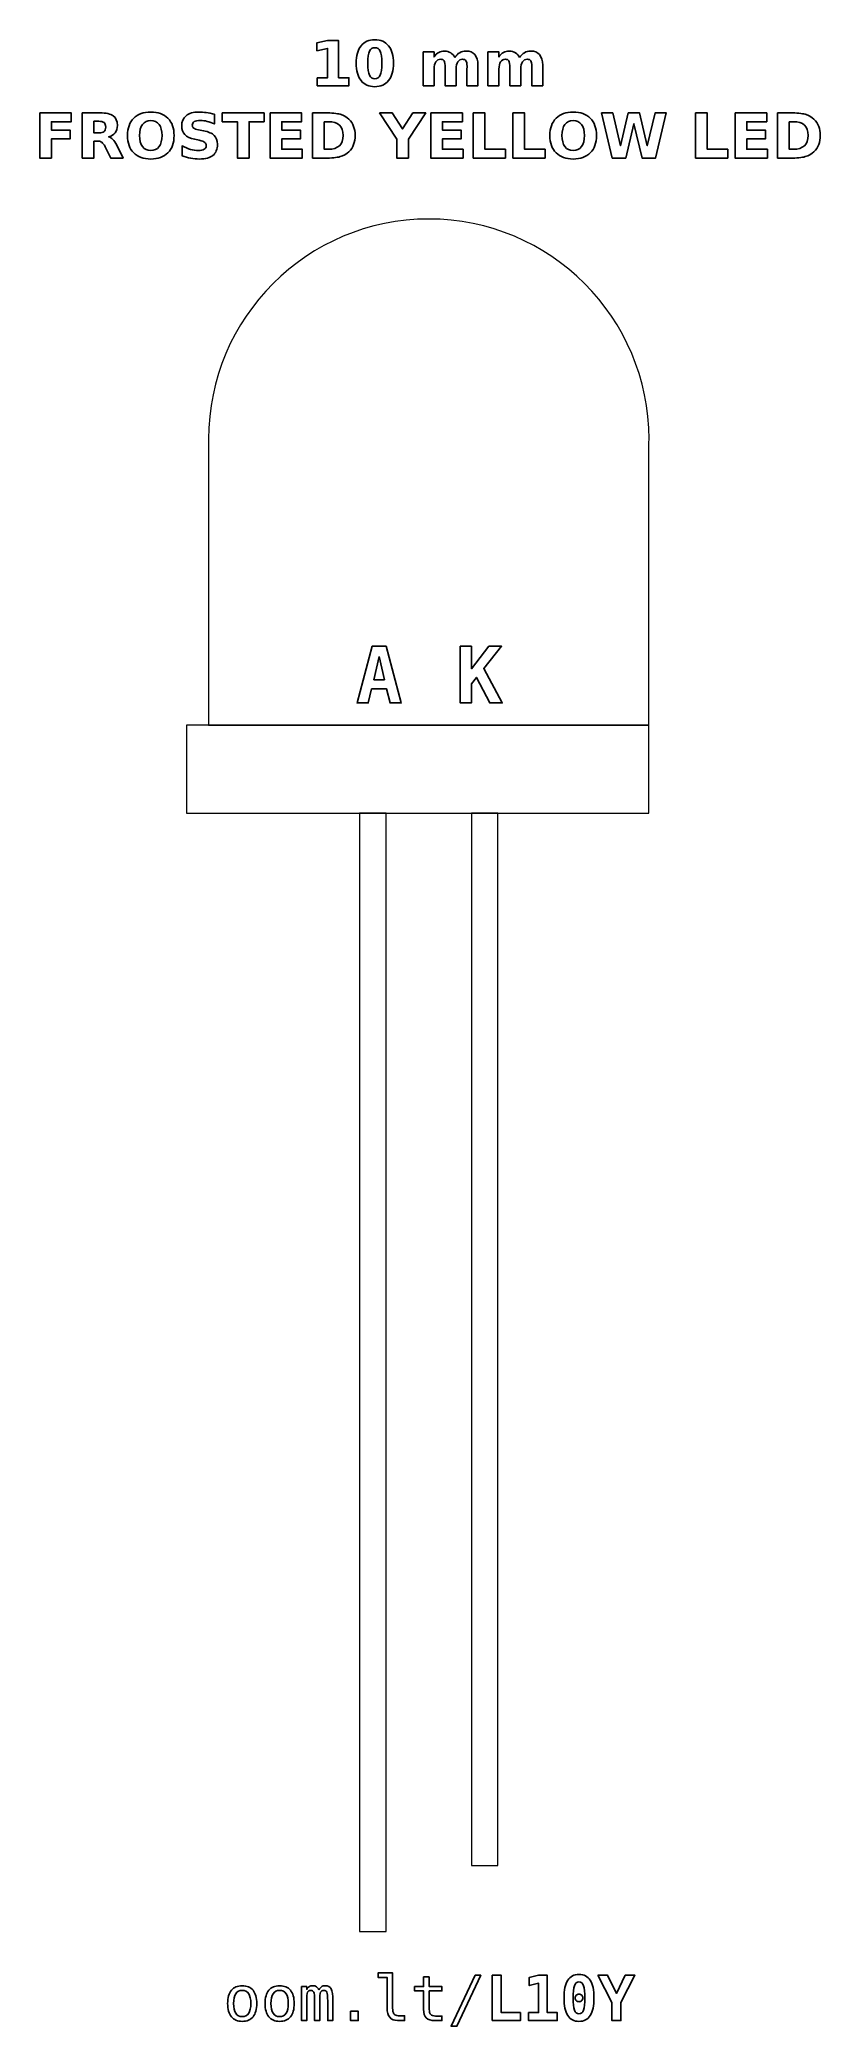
# Model space of a CAD drawing. Header units: centimetres. Extents: x -11.38 to -9.61, y -17.01 to -12.5.
import ezdxf

# ---------------------------------------------------------------- set-up
doc = ezdxf.new("R2010")
doc.units = ezdxf.units.CM
doc.header["$MEASUREMENT"] = 0
doc.layers.add('Layer 1', color=7, linetype='Continuous')

msp = doc.modelspace()

# ---------------------------------------------------------------- linework, layer by layer
at = {"layer": 'Layer 1', "color": 250, "lineweight": 20}
msp.add_lwpolyline([(-11.05011, -14.25501), (-10.00011, -14.25501), (-10.00011, -14.05501), (-11.05011, -14.05501), (-11.05011, -14.25501)], close=True, dxfattribs=at)
at = {"layer": 'Layer 1', "color": 250}
for points, knots in [([(-10.75326, -12.58415), (-10.75326, -12.58415), (-10.72983, -12.58415), (-10.72983, -12.58415), (-10.72983, -12.58415), (-10.72983, -12.58415), (-10.72983, -12.51766), (-10.72983, -12.51766), (-10.72983, -12.51766), (-10.72983, -12.51766), (-10.75387, -12.52263), (-10.75387, -12.52263), (-10.75387, -12.52263), (-10.75387, -12.52263), (-10.75387, -12.50456), (-10.75387, -12.50456), (-10.75387, -12.50456), (-10.75387, -12.50456), (-10.72997, -12.4996), (-10.72997, -12.4996), (-10.72997, -12.4996), (-10.72997, -12.4996), (-10.70476, -12.4996), (-10.70476, -12.4996), (-10.70476, -12.4996), (-10.70476, -12.4996), (-10.70476, -12.58415), (-10.70476, -12.58415), (-10.70476, -12.58415), (-10.70476, -12.58415), (-10.68134, -12.58415), (-10.68134, -12.58415), (-10.68134, -12.58415), (-10.68134, -12.58415), (-10.68134, -12.60247), (-10.68134, -12.60247), (-10.68134, -12.60247), (-10.68134, -12.60247), (-10.75326, -12.60247), (-10.75326, -12.60247), (-10.75326, -12.60247), (-10.75326, -12.60247), (-10.75326, -12.58415), (-10.75326, -12.58415)], [0, 0, 0, 0, 0.0909091, 0.0909091, 0.0909091, 0.0909091, 0.1818182, 0.1818182, 0.1818182, 0.1818182, 0.2727273, 0.2727273, 0.2727273, 0.2727273, 0.3636364, 0.3636364, 0.3636364, 0.3636364, 0.4545455, 0.4545455, 0.4545455, 0.4545455, 0.5454545, 0.5454545, 0.5454545, 0.5454545, 0.6363636, 0.6363636, 0.6363636, 0.6363636, 0.7272727, 0.7272727, 0.7272727, 0.7272727, 0.8181818, 0.8181818, 0.8181818, 0.8181818, 0.9090909, 0.9090909, 0.9090909, 0.9090909, 1, 1, 1, 1]), ([(-10.58016, -12.55113), (-10.58016, -12.56818), (-10.58383, -12.58133), (-10.59119, -12.59059), (-10.59119, -12.59059), (-10.59853, -12.59984), (-10.60897, -12.60447), (-10.62247, -12.60447), (-10.62247, -12.60447), (-10.63602, -12.60447), (-10.64648, -12.59984), (-10.65382, -12.59059), (-10.65382, -12.59059), (-10.66118, -12.58133), (-10.66485, -12.56818), (-10.66485, -12.55113), (-10.66485, -12.55113), (-10.66485, -12.53406), (-10.66118, -12.52088), (-10.65382, -12.51162), (-10.65382, -12.51162), (-10.64648, -12.50238), (-10.63602, -12.49774), (-10.62247, -12.49774), (-10.62247, -12.49774), (-10.60897, -12.49774), (-10.59853, -12.50238), (-10.59119, -12.51162), (-10.59119, -12.51162), (-10.58383, -12.52088), (-10.58016, -12.53406), (-10.58016, -12.55113)], [0, 0, 0, 0, 0.125, 0.125, 0.125, 0.125, 0.25, 0.25, 0.25, 0.25, 0.375, 0.375, 0.375, 0.375, 0.5, 0.5, 0.5, 0.5, 0.625, 0.625, 0.625, 0.625, 0.75, 0.75, 0.75, 0.75, 0.875, 0.875, 0.875, 0.875, 1, 1, 1, 1]), ([(-10.60669, -12.55094), (-10.60669, -12.53808), (-10.60789, -12.52902), (-10.61031, -12.52375), (-10.61031, -12.52375), (-10.61271, -12.51851), (-10.61678, -12.51588), (-10.62247, -12.51588), (-10.62247, -12.51588), (-10.62816, -12.51588), (-10.63223, -12.51851), (-10.63468, -12.52375), (-10.63468, -12.52375), (-10.6371, -12.52902), (-10.63832, -12.53808), (-10.63832, -12.55094), (-10.63832, -12.55094), (-10.63832, -12.56392), (-10.6371, -12.5731), (-10.63468, -12.57841), (-10.63468, -12.57841), (-10.63223, -12.58375), (-10.62816, -12.58641), (-10.62247, -12.58641), (-10.62247, -12.58641), (-10.61683, -12.58641), (-10.61278, -12.58375), (-10.61033, -12.57841), (-10.61033, -12.57841), (-10.60791, -12.5731), (-10.60669, -12.56392), (-10.60669, -12.55094)], [0, 0, 0, 0, 0.125, 0.125, 0.125, 0.125, 0.25, 0.25, 0.25, 0.25, 0.375, 0.375, 0.375, 0.375, 0.5, 0.5, 0.5, 0.5, 0.625, 0.625, 0.625, 0.625, 0.75, 0.75, 0.75, 0.75, 0.875, 0.875, 0.875, 0.875, 1, 1, 1, 1]), ([(-10.44091, -12.53812), (-10.43778, -12.53335), (-10.43409, -12.5297), (-10.42978, -12.52721), (-10.42978, -12.52721), (-10.42548, -12.52469), (-10.42078, -12.52345), (-10.41563, -12.52345), (-10.41563, -12.52345), (-10.40676, -12.52345), (-10.40001, -12.52618), (-10.39538, -12.53166), (-10.39538, -12.53166), (-10.39074, -12.53711), (-10.38841, -12.54506), (-10.38841, -12.55548), (-10.38841, -12.55548), (-10.38841, -12.55548), (-10.38841, -12.60247), (-10.38841, -12.60247), (-10.38841, -12.60247), (-10.38841, -12.60247), (-10.41323, -12.60247), (-10.41323, -12.60247), (-10.41323, -12.60247), (-10.41323, -12.60247), (-10.41323, -12.56223), (-10.41323, -12.56223), (-10.41323, -12.56223), (-10.41318, -12.56164), (-10.41316, -12.56103), (-10.41313, -12.56037), (-10.41313, -12.56037), (-10.41311, -12.55974), (-10.41309, -12.55882), (-10.41309, -12.55762), (-10.41309, -12.55762), (-10.41309, -12.55216), (-10.41388, -12.54819), (-10.41551, -12.54574), (-10.41551, -12.54574), (-10.41711, -12.54327), (-10.41969, -12.54205), (-10.42327, -12.54205), (-10.42327, -12.54205), (-10.42797, -12.54205), (-10.43157, -12.54398), (-10.43413, -12.54784), (-10.43413, -12.54784), (-10.43667, -12.55169), (-10.43799, -12.55727), (-10.43809, -12.56458), (-10.43809, -12.56458), (-10.43809, -12.56458), (-10.43809, -12.60247), (-10.43809, -12.60247), (-10.43809, -12.60247), (-10.43809, -12.60247), (-10.4629, -12.60247), (-10.4629, -12.60247), (-10.4629, -12.60247), (-10.4629, -12.60247), (-10.4629, -12.56223), (-10.4629, -12.56223), (-10.4629, -12.56223), (-10.4629, -12.55369), (-10.46363, -12.54819), (-10.46511, -12.54574), (-10.46511, -12.54574), (-10.46657, -12.54327), (-10.46918, -12.54205), (-10.47294, -12.54205), (-10.47294, -12.54205), (-10.47769, -12.54205), (-10.48134, -12.544), (-10.4839, -12.54788), (-10.4839, -12.54788), (-10.48646, -12.55176), (-10.48776, -12.55729), (-10.48776, -12.56451), (-10.48776, -12.56451), (-10.48776, -12.56451), (-10.48776, -12.60247), (-10.48776, -12.60247), (-10.48776, -12.60247), (-10.48776, -12.60247), (-10.51257, -12.60247), (-10.51257, -12.60247), (-10.51257, -12.60247), (-10.51257, -12.60247), (-10.51257, -12.52531), (-10.51257, -12.52531), (-10.51257, -12.52531), (-10.51257, -12.52531), (-10.48776, -12.52531), (-10.48776, -12.52531), (-10.48776, -12.52531), (-10.48776, -12.52531), (-10.48776, -12.53662), (-10.48776, -12.53662), (-10.48776, -12.53662), (-10.48472, -12.53224), (-10.48124, -12.52898), (-10.47731, -12.52676), (-10.47731, -12.52676), (-10.47339, -12.52455), (-10.46906, -12.52345), (-10.46433, -12.52345), (-10.46433, -12.52345), (-10.45902, -12.52345), (-10.45429, -12.52474), (-10.45022, -12.52731), (-10.45022, -12.52731), (-10.44613, -12.52989), (-10.44302, -12.53349), (-10.44091, -12.53812)], [0, 0, 0, 0, 0.0344828, 0.0344828, 0.0344828, 0.0344828, 0.0689655, 0.0689655, 0.0689655, 0.0689655, 0.1034483, 0.1034483, 0.1034483, 0.1034483, 0.137931, 0.137931, 0.137931, 0.137931, 0.1724138, 0.1724138, 0.1724138, 0.1724138, 0.2068966, 0.2068966, 0.2068966, 0.2068966, 0.2413793, 0.2413793, 0.2413793, 0.2413793, 0.2758621, 0.2758621, 0.2758621, 0.2758621, 0.3103448, 0.3103448, 0.3103448, 0.3103448, 0.3448276, 0.3448276, 0.3448276, 0.3448276, 0.3793103, 0.3793103, 0.3793103, 0.3793103, 0.4137931, 0.4137931, 0.4137931, 0.4137931, 0.4482759, 0.4482759, 0.4482759, 0.4482759, 0.4827586, 0.4827586, 0.4827586, 0.4827586, 0.5172414, 0.5172414, 0.5172414, 0.5172414, 0.5517241, 0.5517241, 0.5517241, 0.5517241, 0.5862069, 0.5862069, 0.5862069, 0.5862069, 0.6206897, 0.6206897, 0.6206897, 0.6206897, 0.6551724, 0.6551724, 0.6551724, 0.6551724, 0.6896552, 0.6896552, 0.6896552, 0.6896552, 0.7241379, 0.7241379, 0.7241379, 0.7241379, 0.7586207, 0.7586207, 0.7586207, 0.7586207, 0.7931034, 0.7931034, 0.7931034, 0.7931034, 0.8275862, 0.8275862, 0.8275862, 0.8275862, 0.862069, 0.862069, 0.862069, 0.862069, 0.8965517, 0.8965517, 0.8965517, 0.8965517, 0.9310345, 0.9310345, 0.9310345, 0.9310345, 0.9655172, 0.9655172, 0.9655172, 0.9655172, 1, 1, 1, 1]), ([(-10.29387, -12.53812), (-10.29074, -12.53335), (-10.28705, -12.5297), (-10.28274, -12.52721), (-10.28274, -12.52721), (-10.27844, -12.52469), (-10.27374, -12.52345), (-10.26859, -12.52345), (-10.26859, -12.52345), (-10.25972, -12.52345), (-10.25297, -12.52618), (-10.24834, -12.53166), (-10.24834, -12.53166), (-10.2437, -12.53711), (-10.24137, -12.54506), (-10.24137, -12.55548), (-10.24137, -12.55548), (-10.24137, -12.55548), (-10.24137, -12.60247), (-10.24137, -12.60247), (-10.24137, -12.60247), (-10.24137, -12.60247), (-10.26619, -12.60247), (-10.26619, -12.60247), (-10.26619, -12.60247), (-10.26619, -12.60247), (-10.26619, -12.56223), (-10.26619, -12.56223), (-10.26619, -12.56223), (-10.26614, -12.56164), (-10.26612, -12.56103), (-10.26609, -12.56037), (-10.26609, -12.56037), (-10.26607, -12.55974), (-10.26605, -12.55882), (-10.26605, -12.55762), (-10.26605, -12.55762), (-10.26605, -12.55216), (-10.26684, -12.54819), (-10.26847, -12.54574), (-10.26847, -12.54574), (-10.27007, -12.54327), (-10.27265, -12.54205), (-10.27623, -12.54205), (-10.27623, -12.54205), (-10.28093, -12.54205), (-10.28453, -12.54398), (-10.28709, -12.54784), (-10.28709, -12.54784), (-10.28963, -12.55169), (-10.29095, -12.55727), (-10.29105, -12.56458), (-10.29105, -12.56458), (-10.29105, -12.56458), (-10.29105, -12.60247), (-10.29105, -12.60247), (-10.29105, -12.60247), (-10.29105, -12.60247), (-10.31586, -12.60247), (-10.31586, -12.60247), (-10.31586, -12.60247), (-10.31586, -12.60247), (-10.31586, -12.56223), (-10.31586, -12.56223), (-10.31586, -12.56223), (-10.31586, -12.55369), (-10.31659, -12.54819), (-10.31807, -12.54574), (-10.31807, -12.54574), (-10.31953, -12.54327), (-10.32214, -12.54205), (-10.3259, -12.54205), (-10.3259, -12.54205), (-10.33065, -12.54205), (-10.3343, -12.544), (-10.33686, -12.54788), (-10.33686, -12.54788), (-10.33942, -12.55176), (-10.34072, -12.55729), (-10.34072, -12.56451), (-10.34072, -12.56451), (-10.34072, -12.56451), (-10.34072, -12.60247), (-10.34072, -12.60247), (-10.34072, -12.60247), (-10.34072, -12.60247), (-10.36553, -12.60247), (-10.36553, -12.60247), (-10.36553, -12.60247), (-10.36553, -12.60247), (-10.36553, -12.52531), (-10.36553, -12.52531), (-10.36553, -12.52531), (-10.36553, -12.52531), (-10.34072, -12.52531), (-10.34072, -12.52531), (-10.34072, -12.52531), (-10.34072, -12.52531), (-10.34072, -12.53662), (-10.34072, -12.53662), (-10.34072, -12.53662), (-10.33768, -12.53224), (-10.3342, -12.52898), (-10.33027, -12.52676), (-10.33027, -12.52676), (-10.32635, -12.52455), (-10.32202, -12.52345), (-10.31729, -12.52345), (-10.31729, -12.52345), (-10.31198, -12.52345), (-10.30725, -12.52474), (-10.30318, -12.52731), (-10.30318, -12.52731), (-10.29909, -12.52989), (-10.29598, -12.53349), (-10.29387, -12.53812)], [0, 0, 0, 0, 0.0344828, 0.0344828, 0.0344828, 0.0344828, 0.0689655, 0.0689655, 0.0689655, 0.0689655, 0.1034483, 0.1034483, 0.1034483, 0.1034483, 0.137931, 0.137931, 0.137931, 0.137931, 0.1724138, 0.1724138, 0.1724138, 0.1724138, 0.2068966, 0.2068966, 0.2068966, 0.2068966, 0.2413793, 0.2413793, 0.2413793, 0.2413793, 0.2758621, 0.2758621, 0.2758621, 0.2758621, 0.3103448, 0.3103448, 0.3103448, 0.3103448, 0.3448276, 0.3448276, 0.3448276, 0.3448276, 0.3793103, 0.3793103, 0.3793103, 0.3793103, 0.4137931, 0.4137931, 0.4137931, 0.4137931, 0.4482759, 0.4482759, 0.4482759, 0.4482759, 0.4827586, 0.4827586, 0.4827586, 0.4827586, 0.5172414, 0.5172414, 0.5172414, 0.5172414, 0.5517241, 0.5517241, 0.5517241, 0.5517241, 0.5862069, 0.5862069, 0.5862069, 0.5862069, 0.6206897, 0.6206897, 0.6206897, 0.6206897, 0.6551724, 0.6551724, 0.6551724, 0.6551724, 0.6896552, 0.6896552, 0.6896552, 0.6896552, 0.7241379, 0.7241379, 0.7241379, 0.7241379, 0.7586207, 0.7586207, 0.7586207, 0.7586207, 0.7931034, 0.7931034, 0.7931034, 0.7931034, 0.8275862, 0.8275862, 0.8275862, 0.8275862, 0.862069, 0.862069, 0.862069, 0.862069, 0.8965517, 0.8965517, 0.8965517, 0.8965517, 0.9310345, 0.9310345, 0.9310345, 0.9310345, 0.9655172, 0.9655172, 0.9655172, 0.9655172, 1, 1, 1, 1]), ([(-11.3831, -12.66385), (-11.3831, -12.66385), (-11.31151, -12.66385), (-11.31151, -12.66385), (-11.31151, -12.66385), (-11.31151, -12.66385), (-11.31151, -12.68391), (-11.31151, -12.68391), (-11.31151, -12.68391), (-11.31151, -12.68391), (-11.35657, -12.68391), (-11.35657, -12.68391), (-11.35657, -12.68391), (-11.35657, -12.68391), (-11.35657, -12.70306), (-11.35657, -12.70306), (-11.35657, -12.70306), (-11.35657, -12.70306), (-11.31419, -12.70306), (-11.31419, -12.70306), (-11.31419, -12.70306), (-11.31419, -12.70306), (-11.31419, -12.72312), (-11.31419, -12.72312), (-11.31419, -12.72312), (-11.31419, -12.72312), (-11.35657, -12.72312), (-11.35657, -12.72312), (-11.35657, -12.72312), (-11.35657, -12.72312), (-11.35657, -12.76672), (-11.35657, -12.76672), (-11.35657, -12.76672), (-11.35657, -12.76672), (-11.3831, -12.76672), (-11.3831, -12.76672), (-11.3831, -12.76672), (-11.3831, -12.76672), (-11.3831, -12.66385), (-11.3831, -12.66385)], [0, 0, 0, 0, 0.1, 0.1, 0.1, 0.1, 0.2, 0.2, 0.2, 0.2, 0.3, 0.3, 0.3, 0.3, 0.4, 0.4, 0.4, 0.4, 0.5, 0.5, 0.5, 0.5, 0.6, 0.6, 0.6, 0.6, 0.7, 0.7, 0.7, 0.7, 0.8, 0.8, 0.8, 0.8, 0.9, 0.9, 0.9, 0.9, 1, 1, 1, 1]), ([(-11.26017, -12.7278), (-11.26017, -12.7278), (-11.26017, -12.76672), (-11.26017, -12.76672), (-11.26017, -12.76672), (-11.26017, -12.76672), (-11.2867, -12.76672), (-11.2867, -12.76672), (-11.2867, -12.76672), (-11.2867, -12.76672), (-11.2867, -12.66385), (-11.2867, -12.66385), (-11.2867, -12.66385), (-11.2867, -12.66385), (-11.24618, -12.66385), (-11.24618, -12.66385), (-11.24618, -12.66385), (-11.23263, -12.66385), (-11.22268, -12.66613), (-11.21638, -12.67067), (-11.21638, -12.67067), (-11.21006, -12.67521), (-11.2069, -12.68241), (-11.2069, -12.69224), (-11.2069, -12.69224), (-11.2069, -12.69903), (-11.20855, -12.70463), (-11.21182, -12.70898), (-11.21182, -12.70898), (-11.21511, -12.71336), (-11.22007, -12.71658), (-11.22668, -12.71863), (-11.22668, -12.71863), (-11.22306, -12.71947), (-11.21979, -12.72133), (-11.21692, -12.72425), (-11.21692, -12.72425), (-11.21405, -12.72716), (-11.21116, -12.73158), (-11.20822, -12.73751), (-11.20822, -12.73751), (-11.20822, -12.73751), (-11.1938, -12.76672), (-11.1938, -12.76672), (-11.1938, -12.76672), (-11.1938, -12.76672), (-11.22207, -12.76672), (-11.22207, -12.76672), (-11.22207, -12.76672), (-11.22207, -12.76672), (-11.23461, -12.74116), (-11.23461, -12.74116), (-11.23461, -12.74116), (-11.23712, -12.73603), (-11.23969, -12.7325), (-11.2423, -12.73062), (-11.2423, -12.73062), (-11.24489, -12.72874), (-11.24834, -12.7278), (-11.25267, -12.7278), (-11.25267, -12.7278), (-11.25267, -12.7278), (-11.26017, -12.7278), (-11.26017, -12.7278)], [0, 0, 0, 0, 0.0625, 0.0625, 0.0625, 0.0625, 0.125, 0.125, 0.125, 0.125, 0.1875, 0.1875, 0.1875, 0.1875, 0.25, 0.25, 0.25, 0.25, 0.3125, 0.3125, 0.3125, 0.3125, 0.375, 0.375, 0.375, 0.375, 0.4375, 0.4375, 0.4375, 0.4375, 0.5, 0.5, 0.5, 0.5, 0.5625, 0.5625, 0.5625, 0.5625, 0.625, 0.625, 0.625, 0.625, 0.6875, 0.6875, 0.6875, 0.6875, 0.75, 0.75, 0.75, 0.75, 0.8125, 0.8125, 0.8125, 0.8125, 0.875, 0.875, 0.875, 0.875, 0.9375, 0.9375, 0.9375, 0.9375, 1, 1, 1, 1]), ([(-11.13106, -12.66199), (-11.11453, -12.66199), (-11.10157, -12.66672), (-11.09221, -12.6762), (-11.09221, -12.6762), (-11.08283, -12.68565), (-11.07815, -12.6987), (-11.07815, -12.71538), (-11.07815, -12.71538), (-11.07815, -12.73201), (-11.08283, -12.74506), (-11.09221, -12.75451), (-11.09221, -12.75451), (-11.10157, -12.76399), (-11.11453, -12.76872), (-11.13106, -12.76872), (-11.13106, -12.76872), (-11.14755, -12.76872), (-11.16048, -12.76399), (-11.16989, -12.75451), (-11.16989, -12.75451), (-11.17927, -12.74506), (-11.18398, -12.73201), (-11.18398, -12.71538), (-11.18398, -12.71538), (-11.18398, -12.6987), (-11.17927, -12.68565), (-11.16989, -12.6762), (-11.16989, -12.6762), (-11.16048, -12.66672), (-11.14755, -12.66199), (-11.13106, -12.66199)], [0, 0, 0, 0, 0.125, 0.125, 0.125, 0.125, 0.25, 0.25, 0.25, 0.25, 0.375, 0.375, 0.375, 0.375, 0.5, 0.5, 0.5, 0.5, 0.625, 0.625, 0.625, 0.625, 0.75, 0.75, 0.75, 0.75, 0.875, 0.875, 0.875, 0.875, 1, 1, 1, 1]), ([(-10.98649, -12.6671), (-10.98649, -12.6671), (-10.98649, -12.68885), (-10.98649, -12.68885), (-10.98649, -12.68885), (-10.99214, -12.68633), (-10.99766, -12.68443), (-11.00302, -12.68314), (-11.00302, -12.68314), (-11.00841, -12.68184), (-11.01349, -12.68121), (-11.01826, -12.68121), (-11.01826, -12.68121), (-11.02459, -12.68121), (-11.02929, -12.68208), (-11.03233, -12.68382), (-11.03233, -12.68382), (-11.03536, -12.68558), (-11.03687, -12.68829), (-11.03687, -12.69196), (-11.03687, -12.69196), (-11.03687, -12.69471), (-11.03586, -12.69687), (-11.03381, -12.6984), (-11.03381, -12.6984), (-11.03176, -12.69993), (-11.02805, -12.70127), (-11.02266, -12.70237), (-11.02266, -12.70237), (-11.02266, -12.70237), (-11.01137, -12.70463), (-11.01137, -12.70463), (-11.01137, -12.70463), (-10.99992, -12.70694), (-10.99181, -12.71042), (-10.98699, -12.71512), (-10.98699, -12.71512), (-10.98216, -12.7198), (-10.97974, -12.72646), (-10.97974, -12.73509), (-10.97974, -12.73509), (-10.97974, -12.74645), (-10.9831, -12.75489), (-10.98983, -12.76042), (-10.98983, -12.76042), (-10.99656, -12.76594), (-11.00683, -12.76872), (-11.02066, -12.76872), (-11.02066, -12.76872), (-11.0272, -12.76872), (-11.03374, -12.76811), (-11.0403, -12.76686), (-11.0403, -12.76686), (-11.04686, -12.76561), (-11.05345, -12.76378), (-11.06001, -12.76136), (-11.06001, -12.76136), (-11.06001, -12.76136), (-11.06001, -12.73897), (-11.06001, -12.73897), (-11.06001, -12.73897), (-11.05345, -12.74245), (-11.0471, -12.74508), (-11.04096, -12.74685), (-11.04096, -12.74685), (-11.03482, -12.74861), (-11.02892, -12.7495), (-11.02323, -12.7495), (-11.02323, -12.7495), (-11.01744, -12.7495), (-11.013, -12.74854), (-11.00992, -12.74661), (-11.00992, -12.74661), (-11.00683, -12.74468), (-11.00531, -12.74193), (-11.00531, -12.73833), (-11.00531, -12.73833), (-11.00531, -12.73513), (-11.00634, -12.73264), (-11.00843, -12.7309), (-11.00843, -12.7309), (-11.01053, -12.72916), (-11.01469, -12.72759), (-11.02095, -12.72622), (-11.02095, -12.72622), (-11.02095, -12.72622), (-11.03122, -12.72394), (-11.03122, -12.72394), (-11.03122, -12.72394), (-11.0415, -12.72173), (-11.04903, -12.71823), (-11.05378, -12.7134), (-11.05378, -12.7134), (-11.05853, -12.70858), (-11.0609, -12.70207), (-11.0609, -12.69391), (-11.0609, -12.69391), (-11.0609, -12.68365), (-11.05759, -12.67577), (-11.05098, -12.67027), (-11.05098, -12.67027), (-11.04437, -12.66474), (-11.03487, -12.66199), (-11.02245, -12.66199), (-11.02245, -12.66199), (-11.01681, -12.66199), (-11.011, -12.66242), (-11.00502, -12.66326), (-11.00502, -12.66326), (-10.99905, -12.66411), (-10.99287, -12.66538), (-10.98649, -12.6671)], [0, 0, 0, 0, 0.0357143, 0.0357143, 0.0357143, 0.0357143, 0.0714286, 0.0714286, 0.0714286, 0.0714286, 0.1071429, 0.1071429, 0.1071429, 0.1071429, 0.1428571, 0.1428571, 0.1428571, 0.1428571, 0.1785714, 0.1785714, 0.1785714, 0.1785714, 0.2142857, 0.2142857, 0.2142857, 0.2142857, 0.25, 0.25, 0.25, 0.25, 0.2857143, 0.2857143, 0.2857143, 0.2857143, 0.3214286, 0.3214286, 0.3214286, 0.3214286, 0.3571429, 0.3571429, 0.3571429, 0.3571429, 0.3928571, 0.3928571, 0.3928571, 0.3928571, 0.4285714, 0.4285714, 0.4285714, 0.4285714, 0.4642857, 0.4642857, 0.4642857, 0.4642857, 0.5, 0.5, 0.5, 0.5, 0.5357143, 0.5357143, 0.5357143, 0.5357143, 0.5714286, 0.5714286, 0.5714286, 0.5714286, 0.6071429, 0.6071429, 0.6071429, 0.6071429, 0.6428571, 0.6428571, 0.6428571, 0.6428571, 0.6785714, 0.6785714, 0.6785714, 0.6785714, 0.7142857, 0.7142857, 0.7142857, 0.7142857, 0.75, 0.75, 0.75, 0.75, 0.7857143, 0.7857143, 0.7857143, 0.7857143, 0.8214286, 0.8214286, 0.8214286, 0.8214286, 0.8571429, 0.8571429, 0.8571429, 0.8571429, 0.8928571, 0.8928571, 0.8928571, 0.8928571, 0.9285714, 0.9285714, 0.9285714, 0.9285714, 0.9642857, 0.9642857, 0.9642857, 0.9642857, 1, 1, 1, 1]), ([(-10.96874, -12.66385), (-10.96874, -12.66385), (-10.87394, -12.66385), (-10.87394, -12.66385), (-10.87394, -12.66385), (-10.87394, -12.66385), (-10.87394, -12.68391), (-10.87394, -12.68391), (-10.87394, -12.68391), (-10.87394, -12.68391), (-10.90804, -12.68391), (-10.90804, -12.68391), (-10.90804, -12.68391), (-10.90804, -12.68391), (-10.90804, -12.76672), (-10.90804, -12.76672), (-10.90804, -12.76672), (-10.90804, -12.76672), (-10.93457, -12.76672), (-10.93457, -12.76672), (-10.93457, -12.76672), (-10.93457, -12.76672), (-10.93457, -12.68391), (-10.93457, -12.68391), (-10.93457, -12.68391), (-10.93457, -12.68391), (-10.96874, -12.68391), (-10.96874, -12.68391), (-10.96874, -12.68391), (-10.96874, -12.68391), (-10.96874, -12.66385), (-10.96874, -12.66385)], [0, 0, 0, 0, 0.125, 0.125, 0.125, 0.125, 0.25, 0.25, 0.25, 0.25, 0.375, 0.375, 0.375, 0.375, 0.5, 0.5, 0.5, 0.5, 0.625, 0.625, 0.625, 0.625, 0.75, 0.75, 0.75, 0.75, 0.875, 0.875, 0.875, 0.875, 1, 1, 1, 1]), ([(-10.8602, -12.66385), (-10.8602, -12.66385), (-10.78861, -12.66385), (-10.78861, -12.66385), (-10.78861, -12.66385), (-10.78861, -12.66385), (-10.78861, -12.68391), (-10.78861, -12.68391), (-10.78861, -12.68391), (-10.78861, -12.68391), (-10.83367, -12.68391), (-10.83367, -12.68391), (-10.83367, -12.68391), (-10.83367, -12.68391), (-10.83367, -12.70306), (-10.83367, -12.70306), (-10.83367, -12.70306), (-10.83367, -12.70306), (-10.79132, -12.70306), (-10.79132, -12.70306), (-10.79132, -12.70306), (-10.79132, -12.70306), (-10.79132, -12.72312), (-10.79132, -12.72312), (-10.79132, -12.72312), (-10.79132, -12.72312), (-10.83367, -12.72312), (-10.83367, -12.72312), (-10.83367, -12.72312), (-10.83367, -12.72312), (-10.83367, -12.74666), (-10.83367, -12.74666), (-10.83367, -12.74666), (-10.83367, -12.74666), (-10.78711, -12.74666), (-10.78711, -12.74666), (-10.78711, -12.74666), (-10.78711, -12.74666), (-10.78711, -12.76672), (-10.78711, -12.76672), (-10.78711, -12.76672), (-10.78711, -12.76672), (-10.8602, -12.76672), (-10.8602, -12.76672), (-10.8602, -12.76672), (-10.8602, -12.76672), (-10.8602, -12.66385), (-10.8602, -12.66385)], [0, 0, 0, 0, 0.0833333, 0.0833333, 0.0833333, 0.0833333, 0.1666667, 0.1666667, 0.1666667, 0.1666667, 0.25, 0.25, 0.25, 0.25, 0.3333333, 0.3333333, 0.3333333, 0.3333333, 0.4166667, 0.4166667, 0.4166667, 0.4166667, 0.5, 0.5, 0.5, 0.5, 0.5833333, 0.5833333, 0.5833333, 0.5833333, 0.6666667, 0.6666667, 0.6666667, 0.6666667, 0.75, 0.75, 0.75, 0.75, 0.8333333, 0.8333333, 0.8333333, 0.8333333, 0.9166667, 0.9166667, 0.9166667, 0.9166667, 1, 1, 1, 1]), ([(-10.7638, -12.66385), (-10.7638, -12.66385), (-10.73581, -12.66385), (-10.73581, -12.66385), (-10.73581, -12.66385), (-10.7202, -12.66385), (-10.70858, -12.66496), (-10.70094, -12.66719), (-10.70094, -12.66719), (-10.69329, -12.66942), (-10.68673, -12.67319), (-10.68125, -12.67853), (-10.68125, -12.67853), (-10.67643, -12.68316), (-10.67286, -12.68852), (-10.6705, -12.69459), (-10.6705, -12.69459), (-10.66818, -12.70063), (-10.667, -12.7075), (-10.667, -12.71519), (-10.667, -12.71519), (-10.667, -12.72295), (-10.66818, -12.72987), (-10.6705, -12.73596), (-10.6705, -12.73596), (-10.67286, -12.74205), (-10.67643, -12.74741), (-10.68125, -12.75204), (-10.68125, -12.75204), (-10.68678, -12.75738), (-10.69339, -12.76115), (-10.7011, -12.76338), (-10.7011, -12.76338), (-10.70882, -12.76561), (-10.72039, -12.76672), (-10.73581, -12.76672), (-10.73581, -12.76672), (-10.73581, -12.76672), (-10.7638, -12.76672), (-10.7638, -12.76672), (-10.7638, -12.76672), (-10.7638, -12.76672), (-10.7638, -12.66385), (-10.7638, -12.66385)], [0, 0, 0, 0, 0.0909091, 0.0909091, 0.0909091, 0.0909091, 0.1818182, 0.1818182, 0.1818182, 0.1818182, 0.2727273, 0.2727273, 0.2727273, 0.2727273, 0.3636364, 0.3636364, 0.3636364, 0.3636364, 0.4545455, 0.4545455, 0.4545455, 0.4545455, 0.5454545, 0.5454545, 0.5454545, 0.5454545, 0.6363636, 0.6363636, 0.6363636, 0.6363636, 0.7272727, 0.7272727, 0.7272727, 0.7272727, 0.8181818, 0.8181818, 0.8181818, 0.8181818, 0.9090909, 0.9090909, 0.9090909, 0.9090909, 1, 1, 1, 1]), ([(-10.6119, -12.66385), (-10.6119, -12.66385), (-10.5829, -12.66385), (-10.5829, -12.66385), (-10.5829, -12.66385), (-10.5829, -12.66385), (-10.55945, -12.70052), (-10.55945, -12.70052), (-10.55945, -12.70052), (-10.55945, -12.70052), (-10.53603, -12.66385), (-10.53603, -12.66385), (-10.53603, -12.66385), (-10.53603, -12.66385), (-10.50696, -12.66385), (-10.50696, -12.66385), (-10.50696, -12.66385), (-10.50696, -12.66385), (-10.54616, -12.72338), (-10.54616, -12.72338), (-10.54616, -12.72338), (-10.54616, -12.72338), (-10.54616, -12.76672), (-10.54616, -12.76672), (-10.54616, -12.76672), (-10.54616, -12.76672), (-10.57269, -12.76672), (-10.57269, -12.76672), (-10.57269, -12.76672), (-10.57269, -12.76672), (-10.57269, -12.72338), (-10.57269, -12.72338), (-10.57269, -12.72338), (-10.57269, -12.72338), (-10.6119, -12.66385), (-10.6119, -12.66385)], [0, 0, 0, 0, 0.1111111, 0.1111111, 0.1111111, 0.1111111, 0.2222222, 0.2222222, 0.2222222, 0.2222222, 0.3333333, 0.3333333, 0.3333333, 0.3333333, 0.4444444, 0.4444444, 0.4444444, 0.4444444, 0.5555556, 0.5555556, 0.5555556, 0.5555556, 0.6666667, 0.6666667, 0.6666667, 0.6666667, 0.7777778, 0.7777778, 0.7777778, 0.7777778, 0.8888889, 0.8888889, 0.8888889, 0.8888889, 1, 1, 1, 1]), ([(-10.49536, -12.66385), (-10.49536, -12.66385), (-10.42377, -12.66385), (-10.42377, -12.66385), (-10.42377, -12.66385), (-10.42377, -12.66385), (-10.42377, -12.68391), (-10.42377, -12.68391), (-10.42377, -12.68391), (-10.42377, -12.68391), (-10.46883, -12.68391), (-10.46883, -12.68391), (-10.46883, -12.68391), (-10.46883, -12.68391), (-10.46883, -12.70306), (-10.46883, -12.70306), (-10.46883, -12.70306), (-10.46883, -12.70306), (-10.42648, -12.70306), (-10.42648, -12.70306), (-10.42648, -12.70306), (-10.42648, -12.70306), (-10.42648, -12.72312), (-10.42648, -12.72312), (-10.42648, -12.72312), (-10.42648, -12.72312), (-10.46883, -12.72312), (-10.46883, -12.72312), (-10.46883, -12.72312), (-10.46883, -12.72312), (-10.46883, -12.74666), (-10.46883, -12.74666), (-10.46883, -12.74666), (-10.46883, -12.74666), (-10.42227, -12.74666), (-10.42227, -12.74666), (-10.42227, -12.74666), (-10.42227, -12.74666), (-10.42227, -12.76672), (-10.42227, -12.76672), (-10.42227, -12.76672), (-10.42227, -12.76672), (-10.49536, -12.76672), (-10.49536, -12.76672), (-10.49536, -12.76672), (-10.49536, -12.76672), (-10.49536, -12.66385), (-10.49536, -12.66385)], [0, 0, 0, 0, 0.0833333, 0.0833333, 0.0833333, 0.0833333, 0.1666667, 0.1666667, 0.1666667, 0.1666667, 0.25, 0.25, 0.25, 0.25, 0.3333333, 0.3333333, 0.3333333, 0.3333333, 0.4166667, 0.4166667, 0.4166667, 0.4166667, 0.5, 0.5, 0.5, 0.5, 0.5833333, 0.5833333, 0.5833333, 0.5833333, 0.6666667, 0.6666667, 0.6666667, 0.6666667, 0.75, 0.75, 0.75, 0.75, 0.8333333, 0.8333333, 0.8333333, 0.8333333, 0.9166667, 0.9166667, 0.9166667, 0.9166667, 1, 1, 1, 1]), ([(-10.39896, -12.66385), (-10.39896, -12.66385), (-10.37243, -12.66385), (-10.37243, -12.66385), (-10.37243, -12.66385), (-10.37243, -12.66385), (-10.37243, -12.74666), (-10.37243, -12.74666), (-10.37243, -12.74666), (-10.37243, -12.74666), (-10.32587, -12.74666), (-10.32587, -12.74666), (-10.32587, -12.74666), (-10.32587, -12.74666), (-10.32587, -12.76672), (-10.32587, -12.76672), (-10.32587, -12.76672), (-10.32587, -12.76672), (-10.39896, -12.76672), (-10.39896, -12.76672), (-10.39896, -12.76672), (-10.39896, -12.76672), (-10.39896, -12.66385), (-10.39896, -12.66385)], [0, 0, 0, 0, 0.1666667, 0.1666667, 0.1666667, 0.1666667, 0.3333333, 0.3333333, 0.3333333, 0.3333333, 0.5, 0.5, 0.5, 0.5, 0.6666667, 0.6666667, 0.6666667, 0.6666667, 0.8333333, 0.8333333, 0.8333333, 0.8333333, 1, 1, 1, 1]), ([(-10.30905, -12.66385), (-10.30905, -12.66385), (-10.28252, -12.66385), (-10.28252, -12.66385), (-10.28252, -12.66385), (-10.28252, -12.66385), (-10.28252, -12.74666), (-10.28252, -12.74666), (-10.28252, -12.74666), (-10.28252, -12.74666), (-10.23596, -12.74666), (-10.23596, -12.74666), (-10.23596, -12.74666), (-10.23596, -12.74666), (-10.23596, -12.76672), (-10.23596, -12.76672), (-10.23596, -12.76672), (-10.23596, -12.76672), (-10.30905, -12.76672), (-10.30905, -12.76672), (-10.30905, -12.76672), (-10.30905, -12.76672), (-10.30905, -12.66385), (-10.30905, -12.66385)], [0, 0, 0, 0, 0.1666667, 0.1666667, 0.1666667, 0.1666667, 0.3333333, 0.3333333, 0.3333333, 0.3333333, 0.5, 0.5, 0.5, 0.5, 0.6666667, 0.6666667, 0.6666667, 0.6666667, 0.8333333, 0.8333333, 0.8333333, 0.8333333, 1, 1, 1, 1]), ([(-10.17215, -12.66199), (-10.15562, -12.66199), (-10.14266, -12.66672), (-10.1333, -12.6762), (-10.1333, -12.6762), (-10.12392, -12.68565), (-10.11924, -12.6987), (-10.11924, -12.71538), (-10.11924, -12.71538), (-10.11924, -12.73201), (-10.12392, -12.74506), (-10.1333, -12.75451), (-10.1333, -12.75451), (-10.14266, -12.76399), (-10.15562, -12.76872), (-10.17215, -12.76872), (-10.17215, -12.76872), (-10.18864, -12.76872), (-10.20157, -12.76399), (-10.21098, -12.75451), (-10.21098, -12.75451), (-10.22036, -12.74506), (-10.22507, -12.73201), (-10.22507, -12.71538), (-10.22507, -12.71538), (-10.22507, -12.6987), (-10.22036, -12.68565), (-10.21098, -12.6762), (-10.21098, -12.6762), (-10.20157, -12.66672), (-10.18864, -12.66199), (-10.17215, -12.66199)], [0, 0, 0, 0, 0.125, 0.125, 0.125, 0.125, 0.25, 0.25, 0.25, 0.25, 0.375, 0.375, 0.375, 0.375, 0.5, 0.5, 0.5, 0.5, 0.625, 0.625, 0.625, 0.625, 0.75, 0.75, 0.75, 0.75, 0.875, 0.875, 0.875, 0.875, 1, 1, 1, 1]), ([(-10.10792, -12.66385), (-10.10792, -12.66385), (-10.0825, -12.66385), (-10.0825, -12.66385), (-10.0825, -12.66385), (-10.0825, -12.66385), (-10.06472, -12.73862), (-10.06472, -12.73862), (-10.06472, -12.73862), (-10.06472, -12.73862), (-10.04708, -12.66385), (-10.04708, -12.66385), (-10.04708, -12.66385), (-10.04708, -12.66385), (-10.02151, -12.66385), (-10.02151, -12.66385), (-10.02151, -12.66385), (-10.02151, -12.66385), (-10.00388, -12.73862), (-10.00388, -12.73862), (-10.00388, -12.73862), (-10.00388, -12.73862), (-9.9861, -12.66385), (-9.9861, -12.66385), (-9.9861, -12.66385), (-9.9861, -12.66385), (-9.96088, -12.66385), (-9.96088, -12.66385), (-9.96088, -12.66385), (-9.96088, -12.66385), (-9.98513, -12.76672), (-9.98513, -12.76672), (-9.98513, -12.76672), (-9.98513, -12.76672), (-10.01573, -12.76672), (-10.01573, -12.76672), (-10.01573, -12.76672), (-10.01573, -12.76672), (-10.0344, -12.68852), (-10.0344, -12.68852), (-10.0344, -12.68852), (-10.0344, -12.68852), (-10.05286, -12.76672), (-10.05286, -12.76672), (-10.05286, -12.76672), (-10.05286, -12.76672), (-10.08346, -12.76672), (-10.08346, -12.76672), (-10.08346, -12.76672), (-10.08346, -12.76672), (-10.10792, -12.66385), (-10.10792, -12.66385)], [0, 0, 0, 0, 0.0769231, 0.0769231, 0.0769231, 0.0769231, 0.1538462, 0.1538462, 0.1538462, 0.1538462, 0.2307692, 0.2307692, 0.2307692, 0.2307692, 0.3076923, 0.3076923, 0.3076923, 0.3076923, 0.3846154, 0.3846154, 0.3846154, 0.3846154, 0.4615385, 0.4615385, 0.4615385, 0.4615385, 0.5384615, 0.5384615, 0.5384615, 0.5384615, 0.6153846, 0.6153846, 0.6153846, 0.6153846, 0.6923077, 0.6923077, 0.6923077, 0.6923077, 0.7692308, 0.7692308, 0.7692308, 0.7692308, 0.8461538, 0.8461538, 0.8461538, 0.8461538, 0.9230769, 0.9230769, 0.9230769, 0.9230769, 1, 1, 1, 1]), ([(-9.8944, -12.66385), (-9.8944, -12.66385), (-9.86787, -12.66385), (-9.86787, -12.66385), (-9.86787, -12.66385), (-9.86787, -12.66385), (-9.86787, -12.74666), (-9.86787, -12.74666), (-9.86787, -12.74666), (-9.86787, -12.74666), (-9.82131, -12.74666), (-9.82131, -12.74666), (-9.82131, -12.74666), (-9.82131, -12.74666), (-9.82131, -12.76672), (-9.82131, -12.76672), (-9.82131, -12.76672), (-9.82131, -12.76672), (-9.8944, -12.76672), (-9.8944, -12.76672), (-9.8944, -12.76672), (-9.8944, -12.76672), (-9.8944, -12.66385), (-9.8944, -12.66385)], [0, 0, 0, 0, 0.1666667, 0.1666667, 0.1666667, 0.1666667, 0.3333333, 0.3333333, 0.3333333, 0.3333333, 0.5, 0.5, 0.5, 0.5, 0.6666667, 0.6666667, 0.6666667, 0.6666667, 0.8333333, 0.8333333, 0.8333333, 0.8333333, 1, 1, 1, 1]), ([(-9.80449, -12.66385), (-9.80449, -12.66385), (-9.7329, -12.66385), (-9.7329, -12.66385), (-9.7329, -12.66385), (-9.7329, -12.66385), (-9.7329, -12.68391), (-9.7329, -12.68391), (-9.7329, -12.68391), (-9.7329, -12.68391), (-9.77796, -12.68391), (-9.77796, -12.68391), (-9.77796, -12.68391), (-9.77796, -12.68391), (-9.77796, -12.70306), (-9.77796, -12.70306), (-9.77796, -12.70306), (-9.77796, -12.70306), (-9.73561, -12.70306), (-9.73561, -12.70306), (-9.73561, -12.70306), (-9.73561, -12.70306), (-9.73561, -12.72312), (-9.73561, -12.72312), (-9.73561, -12.72312), (-9.73561, -12.72312), (-9.77796, -12.72312), (-9.77796, -12.72312), (-9.77796, -12.72312), (-9.77796, -12.72312), (-9.77796, -12.74666), (-9.77796, -12.74666), (-9.77796, -12.74666), (-9.77796, -12.74666), (-9.7314, -12.74666), (-9.7314, -12.74666), (-9.7314, -12.74666), (-9.7314, -12.74666), (-9.7314, -12.76672), (-9.7314, -12.76672), (-9.7314, -12.76672), (-9.7314, -12.76672), (-9.80449, -12.76672), (-9.80449, -12.76672), (-9.80449, -12.76672), (-9.80449, -12.76672), (-9.80449, -12.66385), (-9.80449, -12.66385)], [0, 0, 0, 0, 0.0833333, 0.0833333, 0.0833333, 0.0833333, 0.1666667, 0.1666667, 0.1666667, 0.1666667, 0.25, 0.25, 0.25, 0.25, 0.3333333, 0.3333333, 0.3333333, 0.3333333, 0.4166667, 0.4166667, 0.4166667, 0.4166667, 0.5, 0.5, 0.5, 0.5, 0.5833333, 0.5833333, 0.5833333, 0.5833333, 0.6666667, 0.6666667, 0.6666667, 0.6666667, 0.75, 0.75, 0.75, 0.75, 0.8333333, 0.8333333, 0.8333333, 0.8333333, 0.9166667, 0.9166667, 0.9166667, 0.9166667, 1, 1, 1, 1]), ([(-9.70809, -12.66385), (-9.70809, -12.66385), (-9.6801, -12.66385), (-9.6801, -12.66385), (-9.6801, -12.66385), (-9.66449, -12.66385), (-9.65287, -12.66496), (-9.64523, -12.66719), (-9.64523, -12.66719), (-9.63758, -12.66942), (-9.63102, -12.67319), (-9.62554, -12.67853), (-9.62554, -12.67853), (-9.62072, -12.68316), (-9.61715, -12.68852), (-9.61479, -12.69459), (-9.61479, -12.69459), (-9.61247, -12.70063), (-9.61129, -12.7075), (-9.61129, -12.71519), (-9.61129, -12.71519), (-9.61129, -12.72295), (-9.61247, -12.72987), (-9.61479, -12.73596), (-9.61479, -12.73596), (-9.61715, -12.74205), (-9.62072, -12.74741), (-9.62554, -12.75204), (-9.62554, -12.75204), (-9.63107, -12.75738), (-9.63768, -12.76115), (-9.64539, -12.76338), (-9.64539, -12.76338), (-9.65311, -12.76561), (-9.66468, -12.76672), (-9.6801, -12.76672), (-9.6801, -12.76672), (-9.6801, -12.76672), (-9.70809, -12.76672), (-9.70809, -12.76672), (-9.70809, -12.76672), (-9.70809, -12.76672), (-9.70809, -12.66385), (-9.70809, -12.66385)], [0, 0, 0, 0, 0.0909091, 0.0909091, 0.0909091, 0.0909091, 0.1818182, 0.1818182, 0.1818182, 0.1818182, 0.2727273, 0.2727273, 0.2727273, 0.2727273, 0.3636364, 0.3636364, 0.3636364, 0.3636364, 0.4545455, 0.4545455, 0.4545455, 0.4545455, 0.5454545, 0.5454545, 0.5454545, 0.5454545, 0.6363636, 0.6363636, 0.6363636, 0.6363636, 0.7272727, 0.7272727, 0.7272727, 0.7272727, 0.8181818, 0.8181818, 0.8181818, 0.8181818, 0.9090909, 0.9090909, 0.9090909, 0.9090909, 1, 1, 1, 1]), ([(-11.249, -12.70948), (-11.24345, -12.70948), (-11.23945, -12.70844), (-11.23705, -12.70637), (-11.23705, -12.70637), (-11.23463, -12.7043), (-11.23343, -12.70089), (-11.23343, -12.69616), (-11.23343, -12.69616), (-11.23343, -12.69148), (-11.23463, -12.68812), (-11.23705, -12.6861), (-11.23705, -12.6861), (-11.23945, -12.68408), (-11.24345, -12.68307), (-11.249, -12.68307), (-11.249, -12.68307), (-11.249, -12.68307), (-11.26017, -12.68307), (-11.26017, -12.68307), (-11.26017, -12.68307), (-11.26017, -12.68307), (-11.26017, -12.70948), (-11.26017, -12.70948), (-11.26017, -12.70948), (-11.26017, -12.70948), (-11.249, -12.70948), (-11.249, -12.70948)], [0, 0, 0, 0, 0.1428571, 0.1428571, 0.1428571, 0.1428571, 0.2857143, 0.2857143, 0.2857143, 0.2857143, 0.4285714, 0.4285714, 0.4285714, 0.4285714, 0.5714286, 0.5714286, 0.5714286, 0.5714286, 0.7142857, 0.7142857, 0.7142857, 0.7142857, 0.8571429, 0.8571429, 0.8571429, 0.8571429, 1, 1, 1, 1]), ([(-11.13106, -12.68121), (-11.13915, -12.68121), (-11.14541, -12.68419), (-11.14988, -12.69017), (-11.14988, -12.69017), (-11.15432, -12.69614), (-11.15656, -12.70454), (-11.15656, -12.71538), (-11.15656, -12.71538), (-11.15656, -12.7262), (-11.15432, -12.73457), (-11.14988, -12.74054), (-11.14988, -12.74054), (-11.14541, -12.74652), (-11.13915, -12.7495), (-11.13106, -12.7495), (-11.13106, -12.7495), (-11.12292, -12.7495), (-11.11665, -12.74652), (-11.11218, -12.74054), (-11.11218, -12.74054), (-11.10773, -12.73457), (-11.1055, -12.7262), (-11.1055, -12.71538), (-11.1055, -12.71538), (-11.1055, -12.70454), (-11.10773, -12.69614), (-11.11218, -12.69017), (-11.11218, -12.69017), (-11.11665, -12.68419), (-11.12292, -12.68121), (-11.13106, -12.68121)], [0, 0, 0, 0, 0.125, 0.125, 0.125, 0.125, 0.25, 0.25, 0.25, 0.25, 0.375, 0.375, 0.375, 0.375, 0.5, 0.5, 0.5, 0.5, 0.625, 0.625, 0.625, 0.625, 0.75, 0.75, 0.75, 0.75, 0.875, 0.875, 0.875, 0.875, 1, 1, 1, 1]), ([(-10.73727, -12.68391), (-10.73727, -12.68391), (-10.73727, -12.74666), (-10.73727, -12.74666), (-10.73727, -12.74666), (-10.73727, -12.74666), (-10.72777, -12.74666), (-10.72777, -12.74666), (-10.72777, -12.74666), (-10.71693, -12.74666), (-10.70865, -12.74398), (-10.70294, -12.73859), (-10.70294, -12.73859), (-10.69722, -12.73323), (-10.69435, -12.72542), (-10.69435, -12.71519), (-10.69435, -12.71519), (-10.69435, -12.70498), (-10.6972, -12.69722), (-10.70289, -12.69191), (-10.70289, -12.69191), (-10.70858, -12.68657), (-10.71688, -12.68391), (-10.72777, -12.68391), (-10.72777, -12.68391), (-10.72777, -12.68391), (-10.73727, -12.68391), (-10.73727, -12.68391)], [0, 0, 0, 0, 0.1428571, 0.1428571, 0.1428571, 0.1428571, 0.2857143, 0.2857143, 0.2857143, 0.2857143, 0.4285714, 0.4285714, 0.4285714, 0.4285714, 0.5714286, 0.5714286, 0.5714286, 0.5714286, 0.7142857, 0.7142857, 0.7142857, 0.7142857, 0.8571429, 0.8571429, 0.8571429, 0.8571429, 1, 1, 1, 1]), ([(-10.17215, -12.68121), (-10.18024, -12.68121), (-10.1865, -12.68419), (-10.19097, -12.69017), (-10.19097, -12.69017), (-10.19541, -12.69614), (-10.19765, -12.70454), (-10.19765, -12.71538), (-10.19765, -12.71538), (-10.19765, -12.7262), (-10.19541, -12.73457), (-10.19097, -12.74054), (-10.19097, -12.74054), (-10.1865, -12.74652), (-10.18024, -12.7495), (-10.17215, -12.7495), (-10.17215, -12.7495), (-10.16401, -12.7495), (-10.15774, -12.74652), (-10.15327, -12.74054), (-10.15327, -12.74054), (-10.14882, -12.73457), (-10.14659, -12.7262), (-10.14659, -12.71538), (-10.14659, -12.71538), (-10.14659, -12.70454), (-10.14882, -12.69614), (-10.15327, -12.69017), (-10.15327, -12.69017), (-10.15774, -12.68419), (-10.16401, -12.68121), (-10.17215, -12.68121)], [0, 0, 0, 0, 0.125, 0.125, 0.125, 0.125, 0.25, 0.25, 0.25, 0.25, 0.375, 0.375, 0.375, 0.375, 0.5, 0.5, 0.5, 0.5, 0.625, 0.625, 0.625, 0.625, 0.75, 0.75, 0.75, 0.75, 0.875, 0.875, 0.875, 0.875, 1, 1, 1, 1]), ([(-9.68156, -12.68391), (-9.68156, -12.68391), (-9.68156, -12.74666), (-9.68156, -12.74666), (-9.68156, -12.74666), (-9.68156, -12.74666), (-9.67206, -12.74666), (-9.67206, -12.74666), (-9.67206, -12.74666), (-9.66122, -12.74666), (-9.65294, -12.74398), (-9.64723, -12.73859), (-9.64723, -12.73859), (-9.64151, -12.73323), (-9.63864, -12.72542), (-9.63864, -12.71519), (-9.63864, -12.71519), (-9.63864, -12.70498), (-9.64149, -12.69722), (-9.64718, -12.69191), (-9.64718, -12.69191), (-9.65287, -12.68657), (-9.66117, -12.68391), (-9.67206, -12.68391), (-9.67206, -12.68391), (-9.67206, -12.68391), (-9.68156, -12.68391), (-9.68156, -12.68391)], [0, 0, 0, 0, 0.1428571, 0.1428571, 0.1428571, 0.1428571, 0.2857143, 0.2857143, 0.2857143, 0.2857143, 0.4285714, 0.4285714, 0.4285714, 0.4285714, 0.5714286, 0.5714286, 0.5714286, 0.5714286, 0.7142857, 0.7142857, 0.7142857, 0.7142857, 0.8571429, 0.8571429, 0.8571429, 0.8571429, 1, 1, 1, 1]), ([(-10.62811, -13.87569), (-10.62811, -13.87569), (-10.59703, -13.87569), (-10.59703, -13.87569), (-10.59703, -13.87569), (-10.59703, -13.87569), (-10.56232, -14.00428), (-10.56232, -14.00428), (-10.56232, -14.00428), (-10.56232, -14.00428), (-10.58772, -14.00428), (-10.58772, -14.00428), (-10.58772, -14.00428), (-10.58772, -14.00428), (-10.59565, -13.9725), (-10.59565, -13.9725), (-10.59565, -13.9725), (-10.59565, -13.9725), (-10.62967, -13.9725), (-10.62967, -13.9725), (-10.62967, -13.9725), (-10.62967, -13.9725), (-10.63743, -14.00428), (-10.63743, -14.00428), (-10.63743, -14.00428), (-10.63743, -14.00428), (-10.66283, -14.00428), (-10.66283, -14.00428), (-10.66283, -14.00428), (-10.66283, -14.00428), (-10.62811, -13.87569), (-10.62811, -13.87569)], [0, 0, 0, 0, 0.125, 0.125, 0.125, 0.125, 0.25, 0.25, 0.25, 0.25, 0.375, 0.375, 0.375, 0.375, 0.5, 0.5, 0.5, 0.5, 0.625, 0.625, 0.625, 0.625, 0.75, 0.75, 0.75, 0.75, 0.875, 0.875, 0.875, 0.875, 1, 1, 1, 1]), ([(-10.61262, -13.89895), (-10.61262, -13.89895), (-10.62458, -13.95157), (-10.62458, -13.95157), (-10.62458, -13.95157), (-10.62458, -13.95157), (-10.60056, -13.95157), (-10.60056, -13.95157), (-10.60056, -13.95157), (-10.60056, -13.95157), (-10.61262, -13.89895), (-10.61262, -13.89895)], [0, 0, 0, 0, 0.3333333, 0.3333333, 0.3333333, 0.3333333, 0.6666667, 0.6666667, 0.6666667, 0.6666667, 1, 1, 1, 1]), ([(-10.42868, -13.87569), (-10.42868, -13.87569), (-10.40328, -13.87569), (-10.40328, -13.87569), (-10.40328, -13.87569), (-10.40328, -13.87569), (-10.40328, -13.92649), (-10.40328, -13.92649), (-10.40328, -13.92649), (-10.40328, -13.92649), (-10.36347, -13.87569), (-10.36347, -13.87569), (-10.36347, -13.87569), (-10.36347, -13.87569), (-10.33472, -13.87569), (-10.33472, -13.87569), (-10.33472, -13.87569), (-10.33472, -13.87569), (-10.37529, -13.92635), (-10.37529, -13.92635), (-10.37529, -13.92635), (-10.37529, -13.92635), (-10.33325, -14.00428), (-10.33325, -14.00428), (-10.33325, -14.00428), (-10.33325, -14.00428), (-10.3615, -14.00428), (-10.3615, -14.00428), (-10.3615, -14.00428), (-10.3615, -14.00428), (-10.39199, -13.94639), (-10.39199, -13.94639), (-10.39199, -13.94639), (-10.39199, -13.94639), (-10.40328, -13.96071), (-10.40328, -13.96071), (-10.40328, -13.96071), (-10.40328, -13.96071), (-10.40328, -14.00428), (-10.40328, -14.00428), (-10.40328, -14.00428), (-10.40328, -14.00428), (-10.42868, -14.00428), (-10.42868, -14.00428), (-10.42868, -14.00428), (-10.42868, -14.00428), (-10.42868, -13.87569), (-10.42868, -13.87569)], [0, 0, 0, 0, 0.0833333, 0.0833333, 0.0833333, 0.0833333, 0.1666667, 0.1666667, 0.1666667, 0.1666667, 0.25, 0.25, 0.25, 0.25, 0.3333333, 0.3333333, 0.3333333, 0.3333333, 0.4166667, 0.4166667, 0.4166667, 0.4166667, 0.5, 0.5, 0.5, 0.5, 0.5833333, 0.5833333, 0.5833333, 0.5833333, 0.6666667, 0.6666667, 0.6666667, 0.6666667, 0.75, 0.75, 0.75, 0.75, 0.8333333, 0.8333333, 0.8333333, 0.8333333, 0.9166667, 0.9166667, 0.9166667, 0.9166667, 1, 1, 1, 1]), ([(-10.92351, -16.9184), (-10.91281, -16.9184), (-10.90462, -16.92186), (-10.89896, -16.92879), (-10.89896, -16.92879), (-10.89329, -16.93573), (-10.89044, -16.94577), (-10.89044, -16.9589), (-10.89044, -16.9589), (-10.89044, -16.97209), (-10.89326, -16.98213), (-10.89891, -16.98905), (-10.89891, -16.98905), (-10.90458, -16.99596), (-10.91276, -16.99942), (-10.92351, -16.99942), (-10.92351, -16.99942), (-10.93423, -16.99942), (-10.94239, -16.99596), (-10.94806, -16.98905), (-10.94806, -16.98905), (-10.95371, -16.98213), (-10.95653, -16.97209), (-10.95653, -16.9589), (-10.95653, -16.9589), (-10.95653, -16.94577), (-10.95371, -16.93573), (-10.94806, -16.92879), (-10.94806, -16.92879), (-10.94239, -16.92186), (-10.93423, -16.9184), (-10.92351, -16.9184)], [0, 0, 0, 0, 0.125, 0.125, 0.125, 0.125, 0.25, 0.25, 0.25, 0.25, 0.375, 0.375, 0.375, 0.375, 0.5, 0.5, 0.5, 0.5, 0.625, 0.625, 0.625, 0.625, 0.75, 0.75, 0.75, 0.75, 0.875, 0.875, 0.875, 0.875, 1, 1, 1, 1]), ([(-10.83856, -16.9184), (-10.82786, -16.9184), (-10.81967, -16.92186), (-10.81401, -16.92879), (-10.81401, -16.92879), (-10.80834, -16.93573), (-10.80549, -16.94577), (-10.80549, -16.9589), (-10.80549, -16.9589), (-10.80549, -16.97209), (-10.80831, -16.98213), (-10.81396, -16.98905), (-10.81396, -16.98905), (-10.81963, -16.99596), (-10.82781, -16.99942), (-10.83856, -16.99942), (-10.83856, -16.99942), (-10.84928, -16.99942), (-10.85744, -16.99596), (-10.86311, -16.98905), (-10.86311, -16.98905), (-10.86876, -16.98213), (-10.87158, -16.97209), (-10.87158, -16.9589), (-10.87158, -16.9589), (-10.87158, -16.94577), (-10.86876, -16.93573), (-10.86311, -16.92879), (-10.86311, -16.92879), (-10.85744, -16.92186), (-10.84928, -16.9184), (-10.83856, -16.9184)], [0, 0, 0, 0, 0.125, 0.125, 0.125, 0.125, 0.25, 0.25, 0.25, 0.25, 0.375, 0.375, 0.375, 0.375, 0.5, 0.5, 0.5, 0.5, 0.625, 0.625, 0.625, 0.625, 0.75, 0.75, 0.75, 0.75, 0.875, 0.875, 0.875, 0.875, 1, 1, 1, 1]), ([(-10.74949, -16.92811), (-10.74794, -16.9248), (-10.74594, -16.92235), (-10.74352, -16.92077), (-10.74352, -16.92077), (-10.74112, -16.9192), (-10.7382, -16.9184), (-10.73482, -16.9184), (-10.73482, -16.9184), (-10.72861, -16.9184), (-10.72424, -16.9208), (-10.7217, -16.9256), (-10.7217, -16.9256), (-10.71913, -16.93039), (-10.71786, -16.93942), (-10.71786, -16.95271), (-10.71786, -16.95271), (-10.71786, -16.95271), (-10.71786, -16.99742), (-10.71786, -16.99742), (-10.71786, -16.99742), (-10.71786, -16.99742), (-10.72943, -16.99742), (-10.72943, -16.99742), (-10.72943, -16.99742), (-10.72943, -16.99742), (-10.72943, -16.95325), (-10.72943, -16.95325), (-10.72943, -16.95325), (-10.72943, -16.94236), (-10.73004, -16.93561), (-10.73127, -16.93296), (-10.73127, -16.93296), (-10.73247, -16.93032), (-10.7347, -16.92901), (-10.73792, -16.92901), (-10.73792, -16.92901), (-10.74159, -16.92901), (-10.74411, -16.93042), (-10.74547, -16.93324), (-10.74547, -16.93324), (-10.74681, -16.93606), (-10.74749, -16.94274), (-10.74749, -16.95325), (-10.74749, -16.95325), (-10.74749, -16.95325), (-10.74749, -16.99742), (-10.74749, -16.99742), (-10.74749, -16.99742), (-10.74749, -16.99742), (-10.75907, -16.99742), (-10.75907, -16.99742), (-10.75907, -16.99742), (-10.75907, -16.99742), (-10.75907, -16.95325), (-10.75907, -16.95325), (-10.75907, -16.95325), (-10.75907, -16.94222), (-10.75972, -16.93543), (-10.76104, -16.93286), (-10.76104, -16.93286), (-10.76233, -16.9303), (-10.76469, -16.92901), (-10.7681, -16.92901), (-10.7681, -16.92901), (-10.77146, -16.92901), (-10.77379, -16.93042), (-10.77508, -16.93324), (-10.77508, -16.93324), (-10.7764, -16.93606), (-10.77706, -16.94274), (-10.77706, -16.95325), (-10.77706, -16.95325), (-10.77706, -16.95325), (-10.77706, -16.99742), (-10.77706, -16.99742), (-10.77706, -16.99742), (-10.77706, -16.99742), (-10.78856, -16.99742), (-10.78856, -16.99742), (-10.78856, -16.99742), (-10.78856, -16.99742), (-10.78856, -16.92026), (-10.78856, -16.92026), (-10.78856, -16.92026), (-10.78856, -16.92026), (-10.77706, -16.92026), (-10.77706, -16.92026), (-10.77706, -16.92026), (-10.77706, -16.92026), (-10.77706, -16.92686), (-10.77706, -16.92686), (-10.77706, -16.92686), (-10.77555, -16.92411), (-10.77365, -16.92202), (-10.77137, -16.92056), (-10.77137, -16.92056), (-10.76911, -16.91913), (-10.76652, -16.9184), (-10.76363, -16.9184), (-10.76363, -16.9184), (-10.76012, -16.9184), (-10.75723, -16.9192), (-10.7549, -16.9208), (-10.7549, -16.9208), (-10.75257, -16.92242), (-10.75079, -16.92484), (-10.74949, -16.92811)], [0, 0, 0, 0, 0.037037, 0.037037, 0.037037, 0.037037, 0.0740741, 0.0740741, 0.0740741, 0.0740741, 0.1111111, 0.1111111, 0.1111111, 0.1111111, 0.1481481, 0.1481481, 0.1481481, 0.1481481, 0.1851852, 0.1851852, 0.1851852, 0.1851852, 0.2222222, 0.2222222, 0.2222222, 0.2222222, 0.2592593, 0.2592593, 0.2592593, 0.2592593, 0.2962963, 0.2962963, 0.2962963, 0.2962963, 0.3333333, 0.3333333, 0.3333333, 0.3333333, 0.3703704, 0.3703704, 0.3703704, 0.3703704, 0.4074074, 0.4074074, 0.4074074, 0.4074074, 0.4444444, 0.4444444, 0.4444444, 0.4444444, 0.4814815, 0.4814815, 0.4814815, 0.4814815, 0.5185185, 0.5185185, 0.5185185, 0.5185185, 0.5555556, 0.5555556, 0.5555556, 0.5555556, 0.5925926, 0.5925926, 0.5925926, 0.5925926, 0.6296296, 0.6296296, 0.6296296, 0.6296296, 0.6666667, 0.6666667, 0.6666667, 0.6666667, 0.7037037, 0.7037037, 0.7037037, 0.7037037, 0.7407407, 0.7407407, 0.7407407, 0.7407407, 0.7777778, 0.7777778, 0.7777778, 0.7777778, 0.8148148, 0.8148148, 0.8148148, 0.8148148, 0.8518519, 0.8518519, 0.8518519, 0.8518519, 0.8888889, 0.8888889, 0.8888889, 0.8888889, 0.9259259, 0.9259259, 0.9259259, 0.9259259, 0.962963, 0.962963, 0.962963, 0.962963, 1, 1, 1, 1]), ([(-10.58213, -16.96946), (-10.58213, -16.97515), (-10.5811, -16.97943), (-10.57901, -16.98232), (-10.57901, -16.98232), (-10.57691, -16.98521), (-10.57383, -16.98667), (-10.56974, -16.98667), (-10.56974, -16.98667), (-10.56974, -16.98667), (-10.55492, -16.98667), (-10.55492, -16.98667), (-10.55492, -16.98667), (-10.55492, -16.98667), (-10.55492, -16.99742), (-10.55492, -16.99742), (-10.55492, -16.99742), (-10.55492, -16.99742), (-10.57096, -16.99742), (-10.57096, -16.99742), (-10.57096, -16.99742), (-10.57856, -16.99742), (-10.58441, -16.99497), (-10.58858, -16.99011), (-10.58858, -16.99011), (-10.59274, -16.98524), (-10.59481, -16.97835), (-10.59481, -16.96946), (-10.59481, -16.96946), (-10.59481, -16.96946), (-10.59481, -16.89937), (-10.59481, -16.89937), (-10.59481, -16.89937), (-10.59481, -16.89937), (-10.61513, -16.89937), (-10.61513, -16.89937), (-10.61513, -16.89937), (-10.61513, -16.89937), (-10.61513, -16.88945), (-10.61513, -16.88945), (-10.61513, -16.88945), (-10.61513, -16.88945), (-10.58213, -16.88945), (-10.58213, -16.88945), (-10.58213, -16.88945), (-10.58213, -16.88945), (-10.58213, -16.96946), (-10.58213, -16.96946)], [0, 0, 0, 0, 0.0833333, 0.0833333, 0.0833333, 0.0833333, 0.1666667, 0.1666667, 0.1666667, 0.1666667, 0.25, 0.25, 0.25, 0.25, 0.3333333, 0.3333333, 0.3333333, 0.3333333, 0.4166667, 0.4166667, 0.4166667, 0.4166667, 0.5, 0.5, 0.5, 0.5, 0.5833333, 0.5833333, 0.5833333, 0.5833333, 0.6666667, 0.6666667, 0.6666667, 0.6666667, 0.75, 0.75, 0.75, 0.75, 0.8333333, 0.8333333, 0.8333333, 0.8333333, 0.9166667, 0.9166667, 0.9166667, 0.9166667, 1, 1, 1, 1]), ([(-10.4989, -16.89834), (-10.4989, -16.89834), (-10.4989, -16.92026), (-10.4989, -16.92026), (-10.4989, -16.92026), (-10.4989, -16.92026), (-10.47009, -16.92026), (-10.47009, -16.92026), (-10.47009, -16.92026), (-10.47009, -16.92026), (-10.47009, -16.93011), (-10.47009, -16.93011), (-10.47009, -16.93011), (-10.47009, -16.93011), (-10.4989, -16.93011), (-10.4989, -16.93011), (-10.4989, -16.93011), (-10.4989, -16.93011), (-10.4989, -16.972), (-10.4989, -16.972), (-10.4989, -16.972), (-10.4989, -16.97769), (-10.49782, -16.98166), (-10.49565, -16.9839), (-10.49565, -16.9839), (-10.49349, -16.98615), (-10.48973, -16.98728), (-10.48437, -16.98728), (-10.48437, -16.98728), (-10.48437, -16.98728), (-10.47009, -16.98728), (-10.47009, -16.98728), (-10.47009, -16.98728), (-10.47009, -16.98728), (-10.47009, -16.99742), (-10.47009, -16.99742), (-10.47009, -16.99742), (-10.47009, -16.99742), (-10.48559, -16.99742), (-10.48559, -16.99742), (-10.48559, -16.99742), (-10.49511, -16.99742), (-10.50182, -16.99552), (-10.50572, -16.99171), (-10.50572, -16.99171), (-10.50962, -16.9879), (-10.51158, -16.98131), (-10.51158, -16.972), (-10.51158, -16.972), (-10.51158, -16.972), (-10.51158, -16.93011), (-10.51158, -16.93011), (-10.51158, -16.93011), (-10.51158, -16.93011), (-10.53218, -16.93011), (-10.53218, -16.93011), (-10.53218, -16.93011), (-10.53218, -16.93011), (-10.53218, -16.92026), (-10.53218, -16.92026), (-10.53218, -16.92026), (-10.53218, -16.92026), (-10.51158, -16.92026), (-10.51158, -16.92026), (-10.51158, -16.92026), (-10.51158, -16.92026), (-10.51158, -16.89834), (-10.51158, -16.89834), (-10.51158, -16.89834), (-10.51158, -16.89834), (-10.4989, -16.89834), (-10.4989, -16.89834)], [0, 0, 0, 0, 0.0555556, 0.0555556, 0.0555556, 0.0555556, 0.1111111, 0.1111111, 0.1111111, 0.1111111, 0.1666667, 0.1666667, 0.1666667, 0.1666667, 0.2222222, 0.2222222, 0.2222222, 0.2222222, 0.2777778, 0.2777778, 0.2777778, 0.2777778, 0.3333333, 0.3333333, 0.3333333, 0.3333333, 0.3888889, 0.3888889, 0.3888889, 0.3888889, 0.4444444, 0.4444444, 0.4444444, 0.4444444, 0.5, 0.5, 0.5, 0.5, 0.5555556, 0.5555556, 0.5555556, 0.5555556, 0.6111111, 0.6111111, 0.6111111, 0.6111111, 0.6666667, 0.6666667, 0.6666667, 0.6666667, 0.7222222, 0.7222222, 0.7222222, 0.7222222, 0.7777778, 0.7777778, 0.7777778, 0.7777778, 0.8333333, 0.8333333, 0.8333333, 0.8333333, 0.8888889, 0.8888889, 0.8888889, 0.8888889, 0.9444444, 0.9444444, 0.9444444, 0.9444444, 1, 1, 1, 1]), ([(-10.39499, -16.89455), (-10.39499, -16.89455), (-10.3819, -16.89455), (-10.3819, -16.89455), (-10.3819, -16.89455), (-10.3819, -16.89455), (-10.43606, -17.01052), (-10.43606, -17.01052), (-10.43606, -17.01052), (-10.43606, -17.01052), (-10.44923, -17.01052), (-10.44923, -17.01052), (-10.44923, -17.01052), (-10.44923, -17.01052), (-10.39499, -16.89455), (-10.39499, -16.89455)], [0, 0, 0, 0, 0.25, 0.25, 0.25, 0.25, 0.5, 0.5, 0.5, 0.5, 0.75, 0.75, 0.75, 0.75, 1, 1, 1, 1]), ([(-10.35581, -16.99742), (-10.35581, -16.99742), (-10.35581, -16.89455), (-10.35581, -16.89455), (-10.35581, -16.89455), (-10.35581, -16.89455), (-10.33549, -16.89455), (-10.33549, -16.89455), (-10.33549, -16.89455), (-10.33549, -16.89455), (-10.33549, -16.9795), (-10.33549, -16.9795), (-10.33549, -16.9795), (-10.33549, -16.9795), (-10.29201, -16.9795), (-10.29201, -16.9795), (-10.29201, -16.9795), (-10.29201, -16.9795), (-10.29201, -16.99742), (-10.29201, -16.99742), (-10.29201, -16.99742), (-10.29201, -16.99742), (-10.35581, -16.99742), (-10.35581, -16.99742)], [0, 0, 0, 0, 0.1666667, 0.1666667, 0.1666667, 0.1666667, 0.3333333, 0.3333333, 0.3333333, 0.3333333, 0.5, 0.5, 0.5, 0.5, 0.6666667, 0.6666667, 0.6666667, 0.6666667, 0.8333333, 0.8333333, 0.8333333, 0.8333333, 1, 1, 1, 1]), ([(-10.2734, -16.9795), (-10.2734, -16.9795), (-10.25066, -16.9795), (-10.25066, -16.9795), (-10.25066, -16.9795), (-10.25066, -16.9795), (-10.25066, -16.91273), (-10.25066, -16.91273), (-10.25066, -16.91273), (-10.25066, -16.91273), (-10.2718, -16.91798), (-10.2718, -16.91798), (-10.2718, -16.91798), (-10.2718, -16.91798), (-10.2718, -16.89965), (-10.2718, -16.89965), (-10.2718, -16.89965), (-10.2718, -16.89965), (-10.25052, -16.89455), (-10.25052, -16.89455), (-10.25052, -16.89455), (-10.25052, -16.89455), (-10.23088, -16.89455), (-10.23088, -16.89455), (-10.23088, -16.89455), (-10.23088, -16.89455), (-10.23088, -16.9795), (-10.23088, -16.9795), (-10.23088, -16.9795), (-10.23088, -16.9795), (-10.20814, -16.9795), (-10.20814, -16.9795), (-10.20814, -16.9795), (-10.20814, -16.9795), (-10.20814, -16.99742), (-10.20814, -16.99742), (-10.20814, -16.99742), (-10.20814, -16.99742), (-10.2734, -16.99742), (-10.2734, -16.99742), (-10.2734, -16.99742), (-10.2734, -16.99742), (-10.2734, -16.9795), (-10.2734, -16.9795)], [0, 0, 0, 0, 0.0909091, 0.0909091, 0.0909091, 0.0909091, 0.1818182, 0.1818182, 0.1818182, 0.1818182, 0.2727273, 0.2727273, 0.2727273, 0.2727273, 0.3636364, 0.3636364, 0.3636364, 0.3636364, 0.4545455, 0.4545455, 0.4545455, 0.4545455, 0.5454545, 0.5454545, 0.5454545, 0.5454545, 0.6363636, 0.6363636, 0.6363636, 0.6363636, 0.7272727, 0.7272727, 0.7272727, 0.7272727, 0.8181818, 0.8181818, 0.8181818, 0.8181818, 0.9090909, 0.9090909, 0.9090909, 0.9090909, 1, 1, 1, 1]), ([(-10.19294, -16.94608), (-10.19294, -16.92828), (-10.19012, -16.91492), (-10.18448, -16.90603), (-10.18448, -16.90603), (-10.17881, -16.89714), (-10.17032, -16.89269), (-10.15896, -16.89269), (-10.15896, -16.89269), (-10.14758, -16.89269), (-10.13906, -16.89711), (-10.13339, -16.90598), (-10.13339, -16.90598), (-10.12775, -16.91485), (-10.12493, -16.92823), (-10.12493, -16.94608), (-10.12493, -16.94608), (-10.12493, -16.96391), (-10.12775, -16.97726), (-10.13339, -16.98613), (-10.13339, -16.98613), (-10.13906, -16.995), (-10.14758, -16.99942), (-10.15896, -16.99942), (-10.15896, -16.99942), (-10.17032, -16.99942), (-10.17881, -16.99497), (-10.18448, -16.98608), (-10.18448, -16.98608), (-10.19012, -16.97719), (-10.19294, -16.96386), (-10.19294, -16.94608)], [0, 0, 0, 0, 0.125, 0.125, 0.125, 0.125, 0.25, 0.25, 0.25, 0.25, 0.375, 0.375, 0.375, 0.375, 0.5, 0.5, 0.5, 0.5, 0.625, 0.625, 0.625, 0.625, 0.75, 0.75, 0.75, 0.75, 0.875, 0.875, 0.875, 0.875, 1, 1, 1, 1]), ([(-10.15896, -16.90991), (-10.16366, -16.90991), (-10.16707, -16.91278), (-10.16924, -16.91852), (-10.16924, -16.91852), (-10.1714, -16.92428), (-10.17248, -16.93345), (-10.17248, -16.94608), (-10.17248, -16.94608), (-10.17248, -16.95869), (-10.1714, -16.96783), (-10.16924, -16.9736), (-10.16924, -16.9736), (-10.16707, -16.97933), (-10.16366, -16.9822), (-10.15896, -16.9822), (-10.15896, -16.9822), (-10.15423, -16.9822), (-10.1508, -16.97933), (-10.14863, -16.9736), (-10.14863, -16.9736), (-10.14647, -16.96783), (-10.14539, -16.95869), (-10.14539, -16.94608), (-10.14539, -16.94608), (-10.14539, -16.93345), (-10.14647, -16.92428), (-10.14863, -16.91852), (-10.14863, -16.91852), (-10.1508, -16.91278), (-10.15423, -16.90991), (-10.15896, -16.90991)], [0, 0, 0, 0, 0.125, 0.125, 0.125, 0.125, 0.25, 0.25, 0.25, 0.25, 0.375, 0.375, 0.375, 0.375, 0.5, 0.5, 0.5, 0.5, 0.625, 0.625, 0.625, 0.625, 0.75, 0.75, 0.75, 0.75, 0.875, 0.875, 0.875, 0.875, 1, 1, 1, 1]), ([(-10.11592, -16.89455), (-10.11592, -16.89455), (-10.094, -16.89455), (-10.094, -16.89455), (-10.094, -16.89455), (-10.094, -16.89455), (-10.07401, -16.9359), (-10.07401, -16.9359), (-10.07401, -16.9359), (-10.07401, -16.9359), (-10.05397, -16.89455), (-10.05397, -16.89455), (-10.05397, -16.89455), (-10.05397, -16.89455), (-10.03205, -16.89455), (-10.03205, -16.89455), (-10.03205, -16.89455), (-10.03205, -16.89455), (-10.06383, -16.9569), (-10.06383, -16.9569), (-10.06383, -16.9569), (-10.06383, -16.9569), (-10.06383, -16.99742), (-10.06383, -16.99742), (-10.06383, -16.99742), (-10.06383, -16.99742), (-10.08415, -16.99742), (-10.08415, -16.99742), (-10.08415, -16.99742), (-10.08415, -16.99742), (-10.08415, -16.9569), (-10.08415, -16.9569), (-10.08415, -16.9569), (-10.08415, -16.9569), (-10.11592, -16.89455), (-10.11592, -16.89455)], [0, 0, 0, 0, 0.1111111, 0.1111111, 0.1111111, 0.1111111, 0.2222222, 0.2222222, 0.2222222, 0.2222222, 0.3333333, 0.3333333, 0.3333333, 0.3333333, 0.4444444, 0.4444444, 0.4444444, 0.4444444, 0.5555556, 0.5555556, 0.5555556, 0.5555556, 0.6666667, 0.6666667, 0.6666667, 0.6666667, 0.7777778, 0.7777778, 0.7777778, 0.7777778, 0.8888889, 0.8888889, 0.8888889, 0.8888889, 1, 1, 1, 1]), ([(-10.92351, -16.92915), (-10.92995, -16.92915), (-10.93482, -16.93164), (-10.93814, -16.93665), (-10.93814, -16.93665), (-10.94145, -16.94166), (-10.9431, -16.94909), (-10.9431, -16.9589), (-10.9431, -16.9589), (-10.9431, -16.96868), (-10.94145, -16.97609), (-10.93814, -16.98112), (-10.93814, -16.98112), (-10.93482, -16.98615), (-10.92995, -16.98867), (-10.92351, -16.98867), (-10.92351, -16.98867), (-10.91704, -16.98867), (-10.91215, -16.98615), (-10.90883, -16.98112), (-10.90883, -16.98112), (-10.90552, -16.97609), (-10.90387, -16.96868), (-10.90387, -16.9589), (-10.90387, -16.9589), (-10.90387, -16.94909), (-10.90552, -16.94166), (-10.90883, -16.93665), (-10.90883, -16.93665), (-10.91215, -16.93164), (-10.91704, -16.92915), (-10.92351, -16.92915)], [0, 0, 0, 0, 0.125, 0.125, 0.125, 0.125, 0.25, 0.25, 0.25, 0.25, 0.375, 0.375, 0.375, 0.375, 0.5, 0.5, 0.5, 0.5, 0.625, 0.625, 0.625, 0.625, 0.75, 0.75, 0.75, 0.75, 0.875, 0.875, 0.875, 0.875, 1, 1, 1, 1]), ([(-10.83856, -16.92915), (-10.845, -16.92915), (-10.84987, -16.93164), (-10.85319, -16.93665), (-10.85319, -16.93665), (-10.8565, -16.94166), (-10.85815, -16.94909), (-10.85815, -16.9589), (-10.85815, -16.9589), (-10.85815, -16.96868), (-10.8565, -16.97609), (-10.85319, -16.98112), (-10.85319, -16.98112), (-10.84987, -16.98615), (-10.845, -16.98867), (-10.83856, -16.98867), (-10.83856, -16.98867), (-10.83209, -16.98867), (-10.8272, -16.98615), (-10.82388, -16.98112), (-10.82388, -16.98112), (-10.82057, -16.97609), (-10.81892, -16.96868), (-10.81892, -16.9589), (-10.81892, -16.9589), (-10.81892, -16.94909), (-10.82057, -16.94166), (-10.82388, -16.93665), (-10.82388, -16.93665), (-10.8272, -16.93164), (-10.83209, -16.92915), (-10.83856, -16.92915)], [0, 0, 0, 0, 0.125, 0.125, 0.125, 0.125, 0.25, 0.25, 0.25, 0.25, 0.375, 0.375, 0.375, 0.375, 0.5, 0.5, 0.5, 0.5, 0.625, 0.625, 0.625, 0.625, 0.75, 0.75, 0.75, 0.75, 0.875, 0.875, 0.875, 0.875, 1, 1, 1, 1]), ([(-10.16752, -16.94608), (-10.16752, -16.94366), (-10.1667, -16.94161), (-10.16503, -16.93996), (-10.16503, -16.93996), (-10.16338, -16.93829), (-10.16136, -16.93747), (-10.15896, -16.93747), (-10.15896, -16.93747), (-10.15654, -16.93747), (-10.15449, -16.93829), (-10.15284, -16.93996), (-10.15284, -16.93996), (-10.15117, -16.94161), (-10.15035, -16.94366), (-10.15035, -16.94608), (-10.15035, -16.94608), (-10.15035, -16.94848), (-10.15117, -16.9505), (-10.15284, -16.95215), (-10.15284, -16.95215), (-10.15449, -16.95382), (-10.15654, -16.95464), (-10.15896, -16.95464), (-10.15896, -16.95464), (-10.16136, -16.95464), (-10.16338, -16.95382), (-10.16503, -16.95219), (-10.16503, -16.95219), (-10.1667, -16.95057), (-10.16752, -16.94853), (-10.16752, -16.94608)], [0, 0, 0, 0, 0.125, 0.125, 0.125, 0.125, 0.25, 0.25, 0.25, 0.25, 0.375, 0.375, 0.375, 0.375, 0.5, 0.5, 0.5, 0.5, 0.625, 0.625, 0.625, 0.625, 0.75, 0.75, 0.75, 0.75, 0.875, 0.875, 0.875, 0.875, 1, 1, 1, 1]), ([(-10.67741, -16.97639), (-10.67741, -16.97639), (-10.66005, -16.97639), (-10.66005, -16.97639), (-10.66005, -16.97639), (-10.66005, -16.97639), (-10.66005, -16.99742), (-10.66005, -16.99742), (-10.66005, -16.99742), (-10.66005, -16.99742), (-10.67741, -16.99742), (-10.67741, -16.99742), (-10.67741, -16.99742), (-10.67741, -16.99742), (-10.67741, -16.97639), (-10.67741, -16.97639)], [0, 0, 0, 0, 0.25, 0.25, 0.25, 0.25, 0.5, 0.5, 0.5, 0.5, 0.75, 0.75, 0.75, 0.75, 1, 1, 1, 1])]:
    msp.add_open_spline(points, degree=3, knots=knots, dxfattribs=at)
at = {"layer": 'Layer 1', "color": 250, "lineweight": 20}
for points, knots in [([(-11.00001, -13.40488), (-11.00001, -13.40488), (-10.99991, -13.40488), (-10.99991, -13.40488), (-10.99991, -13.40488), (-10.99985, -13.12885), (-10.77593, -12.90499), (-10.4999, -12.90499), (-10.4999, -12.90499), (-10.22393, -12.90499), (-10.00001, -13.12891), (-10.00001, -13.40498), (-10.00001, -13.40498), (-10.00001, -13.40498), (-10.00011, -13.41304), (-10.00011, -13.41304), (-10.00011, -13.41304), (-10.00011, -13.41304), (-10.00011, -14.05501), (-10.00011, -14.05501), (-10.00011, -14.05501), (-10.00011, -14.05501), (-11.00001, -14.05501), (-11.00001, -14.05501), (-11.00001, -14.05501), (-11.00001, -14.05501), (-11.00001, -13.40488), (-11.00001, -13.40488)], [0, 0, 0, 0, 0.1428571, 0.1428571, 0.1428571, 0.1428571, 0.2857143, 0.2857143, 0.2857143, 0.2857143, 0.4285714, 0.4285714, 0.4285714, 0.4285714, 0.5714286, 0.5714286, 0.5714286, 0.5714286, 0.7142857, 0.7142857, 0.7142857, 0.7142857, 0.8571429, 0.8571429, 0.8571429, 0.8571429, 1, 1, 1, 1]), ([(-10.657, -14.25501), (-10.657, -14.25501), (-10.597, -14.25501), (-10.597, -14.25501), (-10.597, -14.25501), (-10.597, -14.25501), (-10.597, -16.79501), (-10.597, -16.79501), (-10.597, -16.79501), (-10.597, -16.79501), (-10.657, -16.79501), (-10.657, -16.79501), (-10.657, -16.79501), (-10.657, -16.79501), (-10.657, -14.25501), (-10.657, -14.25501)], [0, 0, 0, 0, 0.25, 0.25, 0.25, 0.25, 0.5, 0.5, 0.5, 0.5, 0.75, 0.75, 0.75, 0.75, 1, 1, 1, 1]), ([(-10.403, -14.25501), (-10.403, -14.25501), (-10.343, -14.25501), (-10.343, -14.25501), (-10.343, -14.25501), (-10.343, -14.25501), (-10.343, -16.64501), (-10.343, -16.64501), (-10.343, -16.64501), (-10.343, -16.64501), (-10.403, -16.64501), (-10.403, -16.64501), (-10.403, -16.64501), (-10.403, -16.64501), (-10.403, -14.25501), (-10.403, -14.25501)], [0, 0, 0, 0, 0.25, 0.25, 0.25, 0.25, 0.5, 0.5, 0.5, 0.5, 0.75, 0.75, 0.75, 0.75, 1, 1, 1, 1])]:
    msp.add_open_spline(points, degree=3, knots=knots, dxfattribs=at)

doc.saveas('drawing.dxf')
